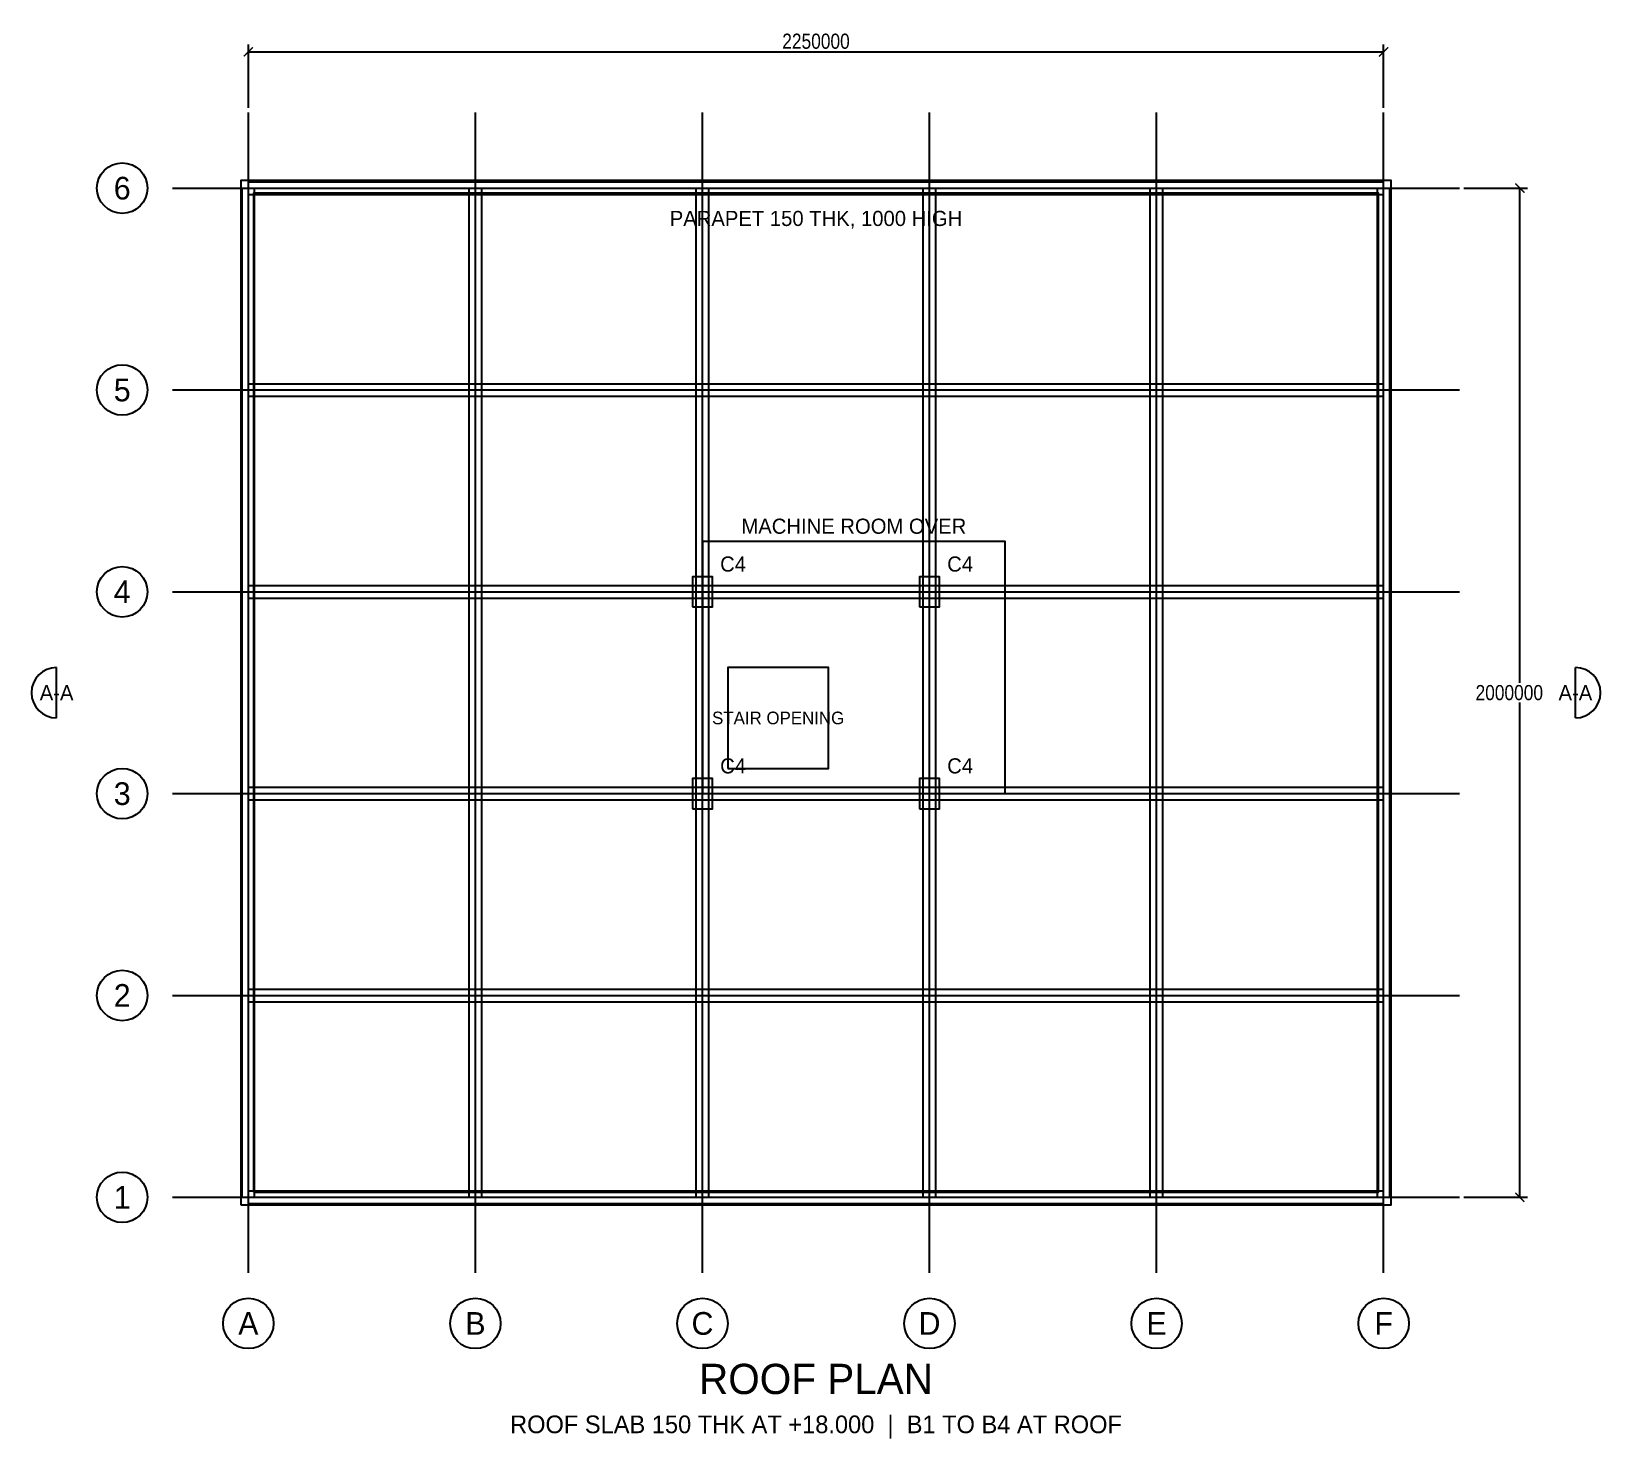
# Model space of a CAD drawing. Header units: millimetres. Extents: x -5541 to 106800, y -94006 to 23107.
# Drawn here: x 75700 to 106800, y -4783 to 23107 of the extents above; entities that cross this region are included whole.
import ezdxf
from ezdxf.enums import TextEntityAlignment as Align

# ---------------------------------------------------------------- set-up
doc = ezdxf.new("R2010")
doc.units = ezdxf.units.MM
for name, color, linetype in [('S-BEAM', 4, 'Continuous'), ('S-COLS', 1, 'Continuous'), ('S-DIMS', 6, 'Continuous'), ('S-GRID', 8, 'Continuous'), ('S-SLAB', 5, 'Continuous'), ('S-TEXT', 7, 'Continuous')]:
    doc.layers.add(name, color=color, linetype=linetype)
doc.styles.add('OpenSansCondensed-Light', font='OpenSansCondensed-Light.ttf')
doc.dimstyles.new('EZDXF', dxfattribs={"dimtxt": 0.25, "dimasz": 0.175, "dimexe": 0.375, "dimexo": 0.125, "dimgap": 0.1, "dimtad": 1, "dimlfac": 100, "dimzin": 12, "dimdsep": 46, "dimtxsty": 'OpenSansCondensed-Light', "dimblk": 'ARCHTICK', "dimcen": 2.5, "dimazin": 3, "dimtfac": 0.5, "dimtmove": 2, "dimatfit": 3})

msp = doc.modelspace()

# ---------------------------------------------------------------- texts
at = {"layer": 'S-TEXT'}
for s, height, p in [('6', 450, (77500, 20000)), ('PARAPET 150 THK, 1000 HIGH', 300, (91250, 19400)), ('5', 450, (77500, 16000)), ('MACHINE ROOM OVER', 300, (92000, 13300)), ('4', 450, (77500, 12000)), ('A-A', 300, (76200, 10000)), ('A-A', 300, (106300, 10000)), ('STAIR OPENING', 250, (90500, 9500)), ('3', 450, (77500, 8000)), ('2', 450, (77500, 4000)), ('1', 450, (77500, 0)), ('A', 450, (80000, -2500)), ('B', 450, (84500, -2500)), ('C', 450, (89000, -2500)), ('D', 450, (93500, -2500)), ('E', 450, (98000, -2500)), ('F', 450, (102500, -2500)), ('ROOF PLAN', 600, (91250, -3600)), ('ROOF SLAB 150 THK AT +18.000  |  B1 TO B4 AT ROOF', 350, (91250, -4500))]:
    msp.add_text(s, height=height, dxfattribs=at).set_placement(p, align=Align.MIDDLE_CENTER)
for p in [(89350, 12400), (93850, 12400), (89350, 8400), (93850, 8400)]:
    msp.add_text('C4', height=300, dxfattribs=at).set_placement(p)

# ---------------------------------------------------------------- blocks, each defined once
blk = doc.blocks.new('_ARCHTICK')
at = {"color": 0, "linetype": 'BYBLOCK', "const_width": 0.15}
blk.add_lwpolyline([(-0.5, -0.5), (0.5, 0.5)], dxfattribs=at)

# ---------------------------------------------------------------- dimensions: what is measured, and where the dimension line sits
at = {"layer": 'S-DIMS'}
msp.add_linear_dim(base=(80000, 22700), p1=(80000, 21500), p2=(102500, 21500), dimstyle='EZDXF', override={"dimtxt": 300, "dimasz": 180, "dimexe": 150, "dimexo": 90, "dimgap": 60, "dimtad": 1, "dimtih": 1, "dimtoh": 1, "dimdec": 0}, dxfattribs=at).render()
msp.add_linear_dim(base=(105200, 0), p1=(104000, 0), p2=(104000, 20000), angle=90, dimstyle='EZDXF', override={"dimtxt": 300, "dimasz": 180, "dimexe": 150, "dimexo": 90, "dimgap": 60, "dimtad": 1, "dimtih": 1, "dimtoh": 1, "dimdec": 0}, dxfattribs=at).render()

# ---------------------------------------------------------------- linework, layer by layer
at = {"layer": 'S-BEAM'}
for p, q in [((79875, 16000), (79875, 20000)), ((80000, 20125), (84500, 20125)), ((80125, 16000), (80125, 20000)), ((84375, 16000), (84375, 20000)), ((84500, 20125), (89000, 20125)), ((84625, 16000), (84625, 20000)), ((88875, 16000), (88875, 20000)), ((89000, 20125), (93500, 20125)), ((89125, 16000), (89125, 20000)), ((93375, 16000), (93375, 20000)), ((93500, 20125), (98000, 20125)), ((93625, 16000), (93625, 20000)), ((97875, 16000), (97875, 20000)), ((98000, 20125), (102500, 20125)), ((98125, 16000), (98125, 20000)), ((102375, 16000), (102375, 20000)), ((102625, 16000), (102625, 20000)), ((80000, 19875), (84500, 19875)), ((84500, 19875), (89000, 19875)), ((89000, 19875), (93500, 19875)), ((93500, 19875), (98000, 19875)), ((98000, 19875), (102500, 19875)), ((79875, 12000), (79875, 16000)), ((80000, 16125), (84500, 16125)), ((80000, 15875), (84500, 15875)), ((80125, 12000), (80125, 16000)), ((84375, 12000), (84375, 16000)), ((84500, 16125), (89000, 16125)), ((84500, 15875), (89000, 15875)), ((84625, 12000), (84625, 16000)), ((88875, 12000), (88875, 16000)), ((89000, 16125), (93500, 16125)), ((89000, 15875), (93500, 15875)), ((89125, 12000), (89125, 16000)), ((93375, 12000), (93375, 16000)), ((93500, 16125), (98000, 16125)), ((93500, 15875), (98000, 15875)), ((93625, 12000), (93625, 16000)), ((97875, 12000), (97875, 16000)), ((98000, 16125), (102500, 16125)), ((98000, 15875), (102500, 15875)), ((98125, 12000), (98125, 16000)), ((102375, 12000), (102375, 16000)), ((102625, 12000), (102625, 16000)), ((79875, 8000), (79875, 12000)), ((80000, 12125), (84500, 12125)), ((80000, 11875), (84500, 11875)), ((80125, 8000), (80125, 12000)), ((84375, 8000), (84375, 12000)), ((84500, 12125), (89000, 12125)), ((84500, 11875), (89000, 11875)), ((84625, 8000), (84625, 12000)), ((88875, 8000), (88875, 12000)), ((89000, 12125), (93500, 12125)), ((89000, 11875), (93500, 11875)), ((89125, 8000), (89125, 12000)), ((93375, 8000), (93375, 12000)), ((93500, 12125), (98000, 12125)), ((93500, 11875), (98000, 11875)), ((93625, 8000), (93625, 12000)), ((97875, 8000), (97875, 12000)), ((98000, 12125), (102500, 12125)), ((98000, 11875), (102500, 11875)), ((98125, 8000), (98125, 12000)), ((102375, 8000), (102375, 12000)), ((102625, 8000), (102625, 12000)), ((80000, 8125), (84500, 8125)), ((84500, 8125), (89000, 8125)), ((89000, 8125), (93500, 8125)), ((93500, 8125), (98000, 8125)), ((98000, 8125), (102500, 8125)), ((79875, 4000), (79875, 8000)), ((80000, 7875), (84500, 7875)), ((80125, 4000), (80125, 8000)), ((84375, 4000), (84375, 8000)), ((84500, 7875), (89000, 7875)), ((84625, 4000), (84625, 8000)), ((88875, 4000), (88875, 8000)), ((89000, 7875), (93500, 7875)), ((89125, 4000), (89125, 8000)), ((93375, 4000), (93375, 8000)), ((93500, 7875), (98000, 7875)), ((93625, 4000), (93625, 8000)), ((97875, 4000), (97875, 8000)), ((98000, 7875), (102500, 7875)), ((98125, 4000), (98125, 8000)), ((102375, 4000), (102375, 8000)), ((102625, 4000), (102625, 8000)), ((80000, 4125), (84500, 4125)), ((84500, 4125), (89000, 4125)), ((89000, 4125), (93500, 4125)), ((93500, 4125), (98000, 4125)), ((98000, 4125), (102500, 4125)), ((79875, 0), (79875, 4000)), ((80000, 3875), (84500, 3875)), ((80125, 0), (80125, 4000)), ((84375, 0), (84375, 4000)), ((84500, 3875), (89000, 3875)), ((84625, 0), (84625, 4000)), ((88875, 0), (88875, 4000)), ((89000, 3875), (93500, 3875)), ((89125, 0), (89125, 4000)), ((93375, 0), (93375, 4000)), ((93500, 3875), (98000, 3875)), ((93625, 0), (93625, 4000)), ((97875, 0), (97875, 4000)), ((98000, 3875), (102500, 3875)), ((98125, 0), (98125, 4000)), ((102375, 0), (102375, 4000)), ((102625, 0), (102625, 4000)), ((80000, 125), (84500, 125)), ((84500, 125), (89000, 125)), ((89000, 125), (93500, 125)), ((93500, 125), (98000, 125)), ((98000, 125), (102500, 125)), ((80000, -125), (84500, -125)), ((84500, -125), (89000, -125)), ((89000, -125), (93500, -125)), ((93500, -125), (98000, -125)), ((98000, -125), (102500, -125))]:
    msp.add_line(p, q, dxfattribs=at)
at = {"layer": 'S-COLS'}
for points in [[(88800, 11700), (89200, 11700), (89200, 12300), (88800, 12300)], [(93300, 11700), (93700, 11700), (93700, 12300), (93300, 12300)], [(88800, 7700), (89200, 7700), (89200, 8300), (88800, 8300)], [(93300, 7700), (93700, 7700), (93700, 8300), (93300, 8300)]]:
    msp.add_lwpolyline(points, close=True, dxfattribs=at)
at = {"layer": 'S-GRID'}
for p, q in [((80000, -1500), (80000, 21500)), ((84500, -1500), (84500, 21500)), ((89000, -1500), (89000, 21500)), ((93500, -1500), (93500, 21500)), ((98000, -1500), (98000, 21500)), ((102500, -1500), (102500, 21500)), ((78500, 20000), (104000, 20000)), ((78500, 16000), (104000, 16000)), ((78500, 12000), (104000, 12000)), ((78500, 8000), (104000, 8000)), ((78500, 4000), (104000, 4000)), ((78500, 0), (104000, 0))]:
    msp.add_line(p, q, dxfattribs=at)
for centre in [(77500, 20000), (77500, 16000), (77500, 12000), (77500, 8000), (77500, 4000), (77500, 0), (80000, -2500), (84500, -2500), (89000, -2500), (93500, -2500), (98000, -2500), (102500, -2500)]:
    msp.add_circle(centre, 500, dxfattribs=at)
at = {"layer": 'S-SLAB'}
for points in [[(79850, -150), (102650, -150), (102650, 20150), (79850, 20150)], [(80100, 100), (102400, 100), (102400, 19900), (80100, 19900)], [(89000, 8000), (95000, 8000), (95000, 13000), (89000, 13000)], [(89500, 8500), (91500, 8500), (91500, 10500), (89500, 10500)]]:
    msp.add_lwpolyline(points, close=True, dxfattribs=at)
at = {"layer": 'S-TEXT'}
for p, q in [((76200, 9500), (76200, 10500)), ((106300, 9500), (106300, 10500))]:
    msp.add_line(p, q, dxfattribs=at)
for centre, start, end in [((76200, 10000), 90, 270), ((106300, 10000), 270, 450)]:
    msp.add_arc(centre, 500, start, end, dxfattribs=at)

msp.set_redraw_order([(e.dxf.handle, doc.entitydb.next_handle()) for e in msp.query("TEXT MTEXT ATTDEF DIMENSION ARC_DIMENSION")])  # texts and dimensions are drawn at this point

doc.saveas('drawing.dxf')
